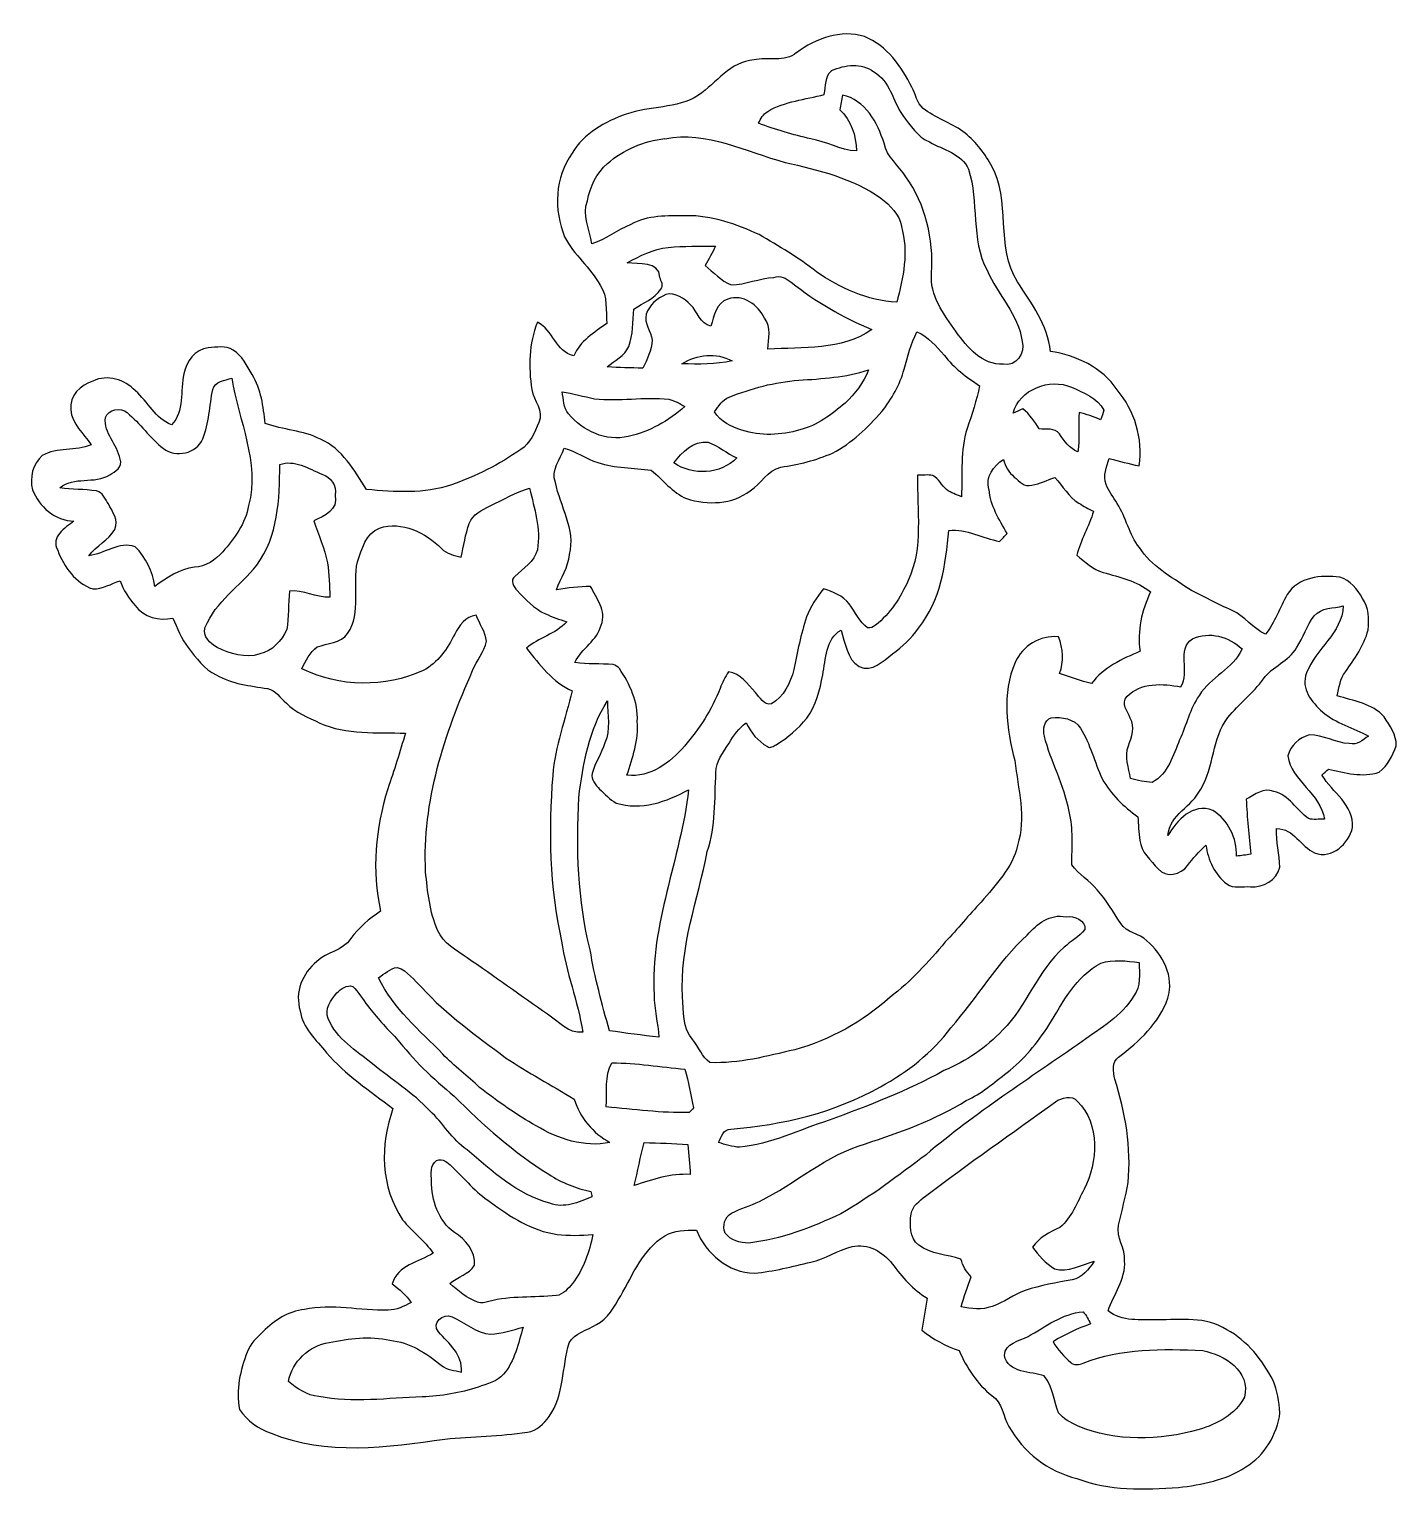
# Model space of a CAD drawing. Header units: centimetres. Extents: x -12.7 to 12.7, y -13.6 to 13.5.
import ezdxf

# ---------------------------------------------------------------- set-up
doc = ezdxf.new("R2010")
doc.units = ezdxf.units.CM
doc.header["$MEASUREMENT"] = 0
doc.layers.add('Camada 1', color=7, linetype='Continuous')

msp = doc.modelspace()

# ---------------------------------------------------------------- linework, layer by layer
at = {"layer": 'Camada 1', "color": 242}
for points, knots in [([(1.552, 13.088), (1.904, 13.355), (2.374, 13.525), (2.811, 13.388), (2.811, 13.388), (3.232, 13.226), (3.495, 12.832), (3.694, 12.447), (3.694, 12.447), (3.763, 12.317), (3.787, 12.156), (3.901, 12.055), (3.901, 12.055), (4.126, 11.878), (4.41, 11.797), (4.638, 11.624), (4.638, 11.624), (4.86, 11.468), (5.026, 11.247), (5.159, 11.013), (5.159, 11.013), (5.554, 10.346), (5.231, 9.491), (5.654, 8.831), (5.654, 8.831), (5.918, 8.435), (6.216, 8.034), (6.264, 7.542), (6.264, 7.542), (6.744, 7.468), (7.23, 7.247), (7.503, 6.828), (7.503, 6.828), (7.83, 6.44), (7.993, 5.924), (7.911, 5.417), (7.911, 5.417), (7.724, 5.451), (7.543, 5.509), (7.359, 5.554), (7.359, 5.554), (7.309, 5.398), (7.237, 5.233), (7.299, 5.069), (7.299, 5.069), (7.354, 4.943), (7.435, 4.833), (7.505, 4.715), (7.505, 4.715), (7.673, 4.458), (7.727, 4.143), (7.917, 3.899), (7.917, 3.899), (8.138, 3.554), (8.509, 3.357), (8.836, 3.13), (8.836, 3.13), (9.102, 2.993), (9.367, 2.853), (9.64, 2.73), (9.64, 2.73), (9.877, 2.626), (10.024, 2.395), (10.259, 2.288), (10.259, 2.288), (10.435, 2.511), (10.525, 2.783), (10.664, 3.027), (10.664, 3.027), (10.862, 3.353), (11.297, 3.396), (11.64, 3.347), (11.64, 3.347), (11.838, 3.295), (11.966, 3.125), (12.059, 2.955), (12.059, 2.955), (12.182, 2.788), (12.187, 2.569), (12.165, 2.37), (12.165, 2.37), (12.092, 2.079), (11.917, 1.831), (11.743, 1.592), (11.743, 1.592), (11.647, 1.463), (11.626, 1.3), (11.593, 1.146), (11.593, 1.146), (11.894, 1.051), (12.245, 1.002), (12.465, 0.756), (12.465, 0.756), (12.563, 0.592), (12.698, 0.423), (12.687, 0.22), (12.687, 0.22), (12.625, 0.037), (12.531, -0.152), (12.372, -0.27), (12.372, -0.27), (12.065, -0.376), (11.733, -0.286), (11.428, -0.215), (11.428, -0.215), (11.388, -0.252), (11.348, -0.288), (11.308, -0.326), (11.308, -0.326), (11.503, -0.646), (11.905, -0.882), (11.878, -1.3), (11.878, -1.3), (11.804, -1.599), (11.505, -1.891), (11.172, -1.773), (11.172, -1.773), (10.915, -1.649), (10.79, -1.324), (10.467, -1.319), (10.467, -1.319), (10.452, -1.561), (10.52, -1.799), (10.528, -2.039), (10.528, -2.039), (10.471, -2.277), (10.218, -2.419), (9.982, -2.399), (9.982, -2.399), (9.839, -2.386), (9.664, -2.444), (9.541, -2.346), (9.541, -2.346), (9.315, -2.177), (9.196, -1.901), (9.152, -1.629), (9.152, -1.629), (9.031, -1.748), (8.912, -1.87), (8.811, -2.007), (8.811, -2.007), (8.69, -2.176), (8.413, -2.241), (8.265, -2.07), (8.265, -2.07), (8.129, -1.91), (7.953, -1.759), (7.925, -1.538), (7.925, -1.538), (7.907, -1.392), (7.899, -1.246), (7.89, -1.099), (7.89, -1.099), (7.625, -0.914), (7.388, -0.68), (7.229, -0.397), (7.229, -0.397), (7.081, -0.088), (7.01, 0.256), (6.821, 0.545), (6.821, 0.545), (6.711, 0.725), (6.474, 0.756), (6.282, 0.739), (6.282, 0.739), (6.146, 0.69), (6.12, 0.525), (6.153, 0.398), (6.153, 0.398), (6.273, -0.08), (6.525, -0.515), (6.612, -1.003), (6.612, -1.003), (6.696, -1.326), (6.66, -1.661), (6.666, -1.99), (6.666, -1.99), (6.787, -2.179), (6.999, -2.282), (7.133, -2.46), (7.133, -2.46), (7.307, -2.647), (7.433, -2.87), (7.572, -3.082), (7.572, -3.082), (7.679, -3.259), (7.916, -3.263), (8.057, -3.402), (8.057, -3.402), (8.352, -3.657), (8.572, -4.075), (8.445, -4.469), (8.445, -4.469), (8.284, -4.93), (7.914, -5.275), (7.532, -5.562), (7.532, -5.562), (7.399, -5.653), (7.436, -5.838), (7.462, -5.975), (7.462, -5.975), (7.655, -6.593), (7.773, -7.245), (7.707, -7.894), (7.707, -7.894), (7.661, -8.159), (7.595, -8.421), (7.527, -8.682), (7.527, -8.682), (7.485, -8.914), (7.659, -9.115), (7.644, -9.347), (7.644, -9.347), (7.665, -9.689), (7.44, -9.964), (7.339, -10.273), (7.339, -10.273), (7.592, -10.485), (7.943, -10.435), (8.251, -10.441), (8.251, -10.441), (8.68, -10.447), (9.164, -10.369), (9.542, -10.628), (9.542, -10.628), (9.927, -10.833), (10.202, -11.189), (10.402, -11.569), (10.402, -11.569), (10.482, -11.757), (10.513, -11.964), (10.529, -12.167), (10.529, -12.167), (10.475, -12.571), (10.247, -12.965), (9.892, -13.175), (9.892, -13.175), (9.525, -13.422), (9.075, -13.504), (8.644, -13.556), (8.644, -13.556), (8.013, -13.602), (7.354, -13.617), (6.753, -13.388), (6.753, -13.388), (6.22, -13.263), (5.764, -12.896), (5.495, -12.424), (5.495, -12.424), (5.387, -12.234), (5.376, -11.977), (5.18, -11.85), (5.18, -11.85), (4.904, -11.632), (4.707, -11.331), (4.569, -11.012), (4.569, -11.012), (4.318, -10.929), (4.086, -10.799), (3.877, -10.636), (3.877, -10.636), (3.908, -10.436), (3.948, -10.238), (3.978, -10.038), (3.978, -10.038), (3.708, -9.888), (3.512, -9.641), (3.327, -9.401), (3.327, -9.401), (3.152, -9.178), (2.874, -9.013), (2.581, -9.083), (2.581, -9.083), (2.314, -9.145), (2.088, -9.317), (1.817, -9.371), (1.817, -9.371), (1.471, -9.454), (1.124, -9.542), (0.769, -9.576), (0.769, -9.576), (0.277, -9.57), (-0.126, -9.212), (-0.31, -8.776), (-0.31, -8.776), (-0.508, -8.783), (-0.718, -8.772), (-0.893, -8.881), (-0.893, -8.881), (-1.305, -9.132), (-1.486, -9.599), (-1.716, -9.999), (-1.716, -9.999), (-1.839, -10.195), (-1.951, -10.421), (-2.166, -10.531), (-2.166, -10.531), (-2.341, -10.634), (-2.569, -10.682), (-2.674, -10.871), (-2.674, -10.871), (-2.807, -11.323), (-2.764, -11.833), (-3.043, -12.236), (-3.043, -12.236), (-3.148, -12.366), (-3.27, -12.509), (-3.449, -12.528), (-3.449, -12.528), (-3.956, -12.605), (-4.47, -12.614), (-4.98, -12.657), (-4.98, -12.657), (-6.045, -12.803), (-7.185, -12.975), (-8.207, -12.546), (-8.207, -12.546), (-8.446, -12.472), (-8.658, -12.316), (-8.793, -12.106), (-8.793, -12.106), (-8.867, -11.748), (-8.782, -11.376), (-8.653, -11.041), (-8.653, -11.041), (-8.598, -10.885), (-8.47, -10.775), (-8.358, -10.66), (-8.358, -10.66), (-8.148, -10.455), (-7.891, -10.278), (-7.59, -10.251), (-7.59, -10.251), (-7.076, -10.135), (-6.554, -10.28), (-6.037, -10.261), (-6.037, -10.261), (-5.88, -10.268), (-5.744, -10.19), (-5.609, -10.123), (-5.609, -10.123), (-5.697, -9.981), (-5.825, -9.873), (-5.959, -9.777), (-5.959, -9.777), (-5.864, -9.419), (-5.462, -9.38), (-5.197, -9.202), (-5.197, -9.202), (-5.36, -8.972), (-5.592, -8.804), (-5.766, -8.584), (-5.766, -8.584), (-6.175, -7.981), (-6.191, -7.188), (-5.945, -6.518), (-5.945, -6.518), (-6.372, -6.193), (-6.828, -5.892), (-7.181, -5.482), (-7.181, -5.482), (-7.37, -5.24), (-7.624, -5.026), (-7.668, -4.703), (-7.668, -4.703), (-7.776, -4.365), (-7.627, -4.003), (-7.361, -3.79), (-7.361, -3.79), (-7.175, -3.609), (-6.874, -3.59), (-6.729, -3.362), (-6.729, -3.362), (-6.581, -3.157), (-6.384, -2.994), (-6.175, -2.854), (-6.175, -2.854), (-6.348, -2.103), (-6.266, -1.314), (-6.042, -0.583), (-6.042, -0.583), (-5.925, -0.24), (-5.816, 0.106), (-5.713, 0.453), (-5.713, 0.453), (-6.244, 0.469), (-6.806, 0.417), (-7.303, 0.641), (-7.303, 0.641), (-7.519, 0.746), (-7.758, 0.827), (-7.925, 1.008), (-7.925, 1.008), (-8.036, 1.104), (-8.124, 1.249), (-8.277, 1.28), (-8.277, 1.28), (-8.6, 1.334), (-8.94, 1.362), (-9.226, 1.536), (-9.226, 1.536), (-9.46, 1.634), (-9.595, 1.855), (-9.75, 2.041), (-9.75, 2.041), (-9.878, 2.205), (-9.949, 2.404), (-10.036, 2.591), (-10.036, 2.591), (-10.288, 2.525), (-10.576, 2.611), (-10.734, 2.821), (-10.734, 2.821), (-10.849, 2.959), (-10.959, 3.105), (-11.009, 3.282), (-11.009, 3.282), (-11.178, 3.227), (-11.339, 3.131), (-11.522, 3.131), (-11.522, 3.131), (-11.843, 3.241), (-12.057, 3.543), (-12.171, 3.849), (-12.171, 3.849), (-12.306, 4.098), (-12.04, 4.267), (-11.87, 4.389), (-11.87, 4.389), (-12.218, 4.397), (-12.521, 4.659), (-12.639, 4.974), (-12.639, 4.974), (-12.701, 5.191), (-12.633, 5.461), (-12.458, 5.608), (-12.458, 5.608), (-12.184, 5.765), (-11.84, 5.686), (-11.551, 5.809), (-11.551, 5.809), (-11.688, 6.018), (-11.91, 6.191), (-11.929, 6.458), (-11.929, 6.458), (-11.962, 6.718), (-11.743, 6.917), (-11.518, 6.992), (-11.518, 6.992), (-11.247, 7.121), (-10.927, 7.016), (-10.729, 6.811), (-10.729, 6.811), (-10.498, 6.606), (-10.36, 6.296), (-10.057, 6.179), (-10.057, 6.179), (-9.816, 6.429), (-9.899, 6.813), (-9.831, 7.125), (-9.831, 7.125), (-9.782, 7.35), (-9.624, 7.583), (-9.376, 7.609), (-9.376, 7.609), (-9.225, 7.62), (-9.051, 7.653), (-8.914, 7.567), (-8.914, 7.567), (-8.743, 7.464), (-8.661, 7.273), (-8.559, 7.111), (-8.559, 7.111), (-8.391, 6.841), (-8.353, 6.515), (-8.321, 6.205), (-8.321, 6.205), (-7.986, 6.08), (-7.614, 6.08), (-7.294, 5.91), (-7.294, 5.91), (-6.887, 5.739), (-6.664, 5.332), (-6.439, 4.977), (-6.439, 4.977), (-5.914, 4.935), (-5.365, 4.886), (-4.859, 5.066), (-4.859, 5.066), (-4.403, 5.221), (-3.968, 5.443), (-3.572, 5.72), (-3.572, 5.72), (-3.394, 5.832), (-3.319, 6.037), (-3.236, 6.22), (-3.236, 6.22), (-3.137, 6.438), (-3.333, 6.624), (-3.364, 6.833), (-3.364, 6.833), (-3.434, 7.25), (-3.423, 7.687), (-3.262, 8.083), (-3.262, 8.083), (-2.971, 7.944), (-2.923, 7.534), (-2.588, 7.459), (-2.588, 7.459), (-2.471, 7.739), (-2.208, 7.89), (-1.975, 8.059), (-1.975, 8.059), (-1.996, 8.297), (-1.952, 8.565), (-2.097, 8.772), (-2.097, 8.772), (-2.277, 9.101), (-2.587, 9.335), (-2.758, 9.668), (-2.758, 9.668), (-2.962, 10.167), (-2.939, 10.777), (-2.619, 11.223), (-2.619, 11.223), (-2.399, 11.591), (-2.006, 11.809), (-1.613, 11.948), (-1.613, 11.948), (-1.177, 12.106), (-0.675, 12.041), (-0.272, 12.298), (-0.272, 12.298), (0.066, 12.526), (0.317, 12.928), (0.76, 12.955), (0.76, 12.955), (1.014, 13.015), (1.332, 12.901), (1.548, 13.09), (1.548, 13.09), (1.548, 13.09), (1.552, 13.088), (1.552, 13.088)], [0, 0, 0, 0, 0.007299, 0.007299, 0.007299, 0.007299, 0.014599, 0.014599, 0.014599, 0.014599, 0.021898, 0.021898, 0.021898, 0.021898, 0.029197, 0.029197, 0.029197, 0.029197, 0.036496, 0.036496, 0.036496, 0.036496, 0.043796, 0.043796, 0.043796, 0.043796, 0.051095, 0.051095, 0.051095, 0.051095, 0.058394, 0.058394, 0.058394, 0.058394, 0.065693, 0.065693, 0.065693, 0.065693, 0.072993, 0.072993, 0.072993, 0.072993, 0.080292, 0.080292, 0.080292, 0.080292, 0.087591, 0.087591, 0.087591, 0.087591, 0.094891, 0.094891, 0.094891, 0.094891, 0.10219, 0.10219, 0.10219, 0.10219, 0.109489, 0.109489, 0.109489, 0.109489, 0.116788, 0.116788, 0.116788, 0.116788, 0.124088, 0.124088, 0.124088, 0.124088, 0.131387, 0.131387, 0.131387, 0.131387, 0.138686, 0.138686, 0.138686, 0.138686, 0.145985, 0.145985, 0.145985, 0.145985, 0.153285, 0.153285, 0.153285, 0.153285, 0.160584, 0.160584, 0.160584, 0.160584, 0.167883, 0.167883, 0.167883, 0.167883, 0.175182, 0.175182, 0.175182, 0.175182, 0.182482, 0.182482, 0.182482, 0.182482, 0.189781, 0.189781, 0.189781, 0.189781, 0.19708, 0.19708, 0.19708, 0.19708, 0.20438, 0.20438, 0.20438, 0.20438, 0.211679, 0.211679, 0.211679, 0.211679, 0.218978, 0.218978, 0.218978, 0.218978, 0.226277, 0.226277, 0.226277, 0.226277, 0.233577, 0.233577, 0.233577, 0.233577, 0.240876, 0.240876, 0.240876, 0.240876, 0.248175, 0.248175, 0.248175, 0.248175, 0.255474, 0.255474, 0.255474, 0.255474, 0.262774, 0.262774, 0.262774, 0.262774, 0.270073, 0.270073, 0.270073, 0.270073, 0.277372, 0.277372, 0.277372, 0.277372, 0.284672, 0.284672, 0.284672, 0.284672, 0.291971, 0.291971, 0.291971, 0.291971, 0.29927, 0.29927, 0.29927, 0.29927, 0.306569, 0.306569, 0.306569, 0.306569, 0.313869, 0.313869, 0.313869, 0.313869, 0.321168, 0.321168, 0.321168, 0.321168, 0.328467, 0.328467, 0.328467, 0.328467, 0.335766, 0.335766, 0.335766, 0.335766, 0.343066, 0.343066, 0.343066, 0.343066, 0.350365, 0.350365, 0.350365, 0.350365, 0.357664, 0.357664, 0.357664, 0.357664, 0.364964, 0.364964, 0.364964, 0.364964, 0.372263, 0.372263, 0.372263, 0.372263, 0.379562, 0.379562, 0.379562, 0.379562, 0.386861, 0.386861, 0.386861, 0.386861, 0.394161, 0.394161, 0.394161, 0.394161, 0.40146, 0.40146, 0.40146, 0.40146, 0.408759, 0.408759, 0.408759, 0.408759, 0.416058, 0.416058, 0.416058, 0.416058, 0.423358, 0.423358, 0.423358, 0.423358, 0.430657, 0.430657, 0.430657, 0.430657, 0.437956, 0.437956, 0.437956, 0.437956, 0.445255, 0.445255, 0.445255, 0.445255, 0.452555, 0.452555, 0.452555, 0.452555, 0.459854, 0.459854, 0.459854, 0.459854, 0.467153, 0.467153, 0.467153, 0.467153, 0.474453, 0.474453, 0.474453, 0.474453, 0.481752, 0.481752, 0.481752, 0.481752, 0.489051, 0.489051, 0.489051, 0.489051, 0.49635, 0.49635, 0.49635, 0.49635, 0.50365, 0.50365, 0.50365, 0.50365, 0.510949, 0.510949, 0.510949, 0.510949, 0.518248, 0.518248, 0.518248, 0.518248, 0.525547, 0.525547, 0.525547, 0.525547, 0.532847, 0.532847, 0.532847, 0.532847, 0.540146, 0.540146, 0.540146, 0.540146, 0.547445, 0.547445, 0.547445, 0.547445, 0.554745, 0.554745, 0.554745, 0.554745, 0.562044, 0.562044, 0.562044, 0.562044, 0.569343, 0.569343, 0.569343, 0.569343, 0.576642, 0.576642, 0.576642, 0.576642, 0.583942, 0.583942, 0.583942, 0.583942, 0.591241, 0.591241, 0.591241, 0.591241, 0.59854, 0.59854, 0.59854, 0.59854, 0.605839, 0.605839, 0.605839, 0.605839, 0.613139, 0.613139, 0.613139, 0.613139, 0.620438, 0.620438, 0.620438, 0.620438, 0.627737, 0.627737, 0.627737, 0.627737, 0.635036, 0.635036, 0.635036, 0.635036, 0.642336, 0.642336, 0.642336, 0.642336, 0.649635, 0.649635, 0.649635, 0.649635, 0.656934, 0.656934, 0.656934, 0.656934, 0.664234, 0.664234, 0.664234, 0.664234, 0.671533, 0.671533, 0.671533, 0.671533, 0.678832, 0.678832, 0.678832, 0.678832, 0.686131, 0.686131, 0.686131, 0.686131, 0.693431, 0.693431, 0.693431, 0.693431, 0.70073, 0.70073, 0.70073, 0.70073, 0.708029, 0.708029, 0.708029, 0.708029, 0.715328, 0.715328, 0.715328, 0.715328, 0.722628, 0.722628, 0.722628, 0.722628, 0.729927, 0.729927, 0.729927, 0.729927, 0.737226, 0.737226, 0.737226, 0.737226, 0.744526, 0.744526, 0.744526, 0.744526, 0.751825, 0.751825, 0.751825, 0.751825, 0.759124, 0.759124, 0.759124, 0.759124, 0.766423, 0.766423, 0.766423, 0.766423, 0.773723, 0.773723, 0.773723, 0.773723, 0.781022, 0.781022, 0.781022, 0.781022, 0.788321, 0.788321, 0.788321, 0.788321, 0.79562, 0.79562, 0.79562, 0.79562, 0.80292, 0.80292, 0.80292, 0.80292, 0.810219, 0.810219, 0.810219, 0.810219, 0.817518, 0.817518, 0.817518, 0.817518, 0.824818, 0.824818, 0.824818, 0.824818, 0.832117, 0.832117, 0.832117, 0.832117, 0.839416, 0.839416, 0.839416, 0.839416, 0.846715, 0.846715, 0.846715, 0.846715, 0.854015, 0.854015, 0.854015, 0.854015, 0.861314, 0.861314, 0.861314, 0.861314, 0.868613, 0.868613, 0.868613, 0.868613, 0.875912, 0.875912, 0.875912, 0.875912, 0.883212, 0.883212, 0.883212, 0.883212, 0.890511, 0.890511, 0.890511, 0.890511, 0.89781, 0.89781, 0.89781, 0.89781, 0.905109, 0.905109, 0.905109, 0.905109, 0.912409, 0.912409, 0.912409, 0.912409, 0.919708, 0.919708, 0.919708, 0.919708, 0.927007, 0.927007, 0.927007, 0.927007, 0.934307, 0.934307, 0.934307, 0.934307, 0.941606, 0.941606, 0.941606, 0.941606, 0.948905, 0.948905, 0.948905, 0.948905, 0.956204, 0.956204, 0.956204, 0.956204, 0.963504, 0.963504, 0.963504, 0.963504, 0.970803, 0.970803, 0.970803, 0.970803, 0.978102, 0.978102, 0.978102, 0.978102, 0.985401, 0.985401, 0.985401, 0.985401, 1, 1, 1, 1]), ([(2.201, 12.754), (2.069, 12.653), (2.103, 12.462), (2.066, 12.315), (2.066, 12.315), (1.715, 12.216), (1.333, 12.188), (1.014, 11.999), (1.014, 11.999), (0.928, 11.955), (0.889, 11.856), (0.843, 11.78), (0.843, 11.78), (1.159, 11.661), (1.482, 11.561), (1.813, 11.491), (1.813, 11.491), (2.102, 11.44), (2.364, 11.276), (2.661, 11.265), (2.661, 11.265), (2.66, 11.553), (2.563, 11.833), (2.352, 12.031), (2.352, 12.031), (2.368, 12.121), (2.384, 12.212), (2.401, 12.302), (2.401, 12.302), (2.828, 12.215), (3.053, 11.787), (3.176, 11.409), (3.176, 11.409), (3.228, 11.152), (3.448, 10.994), (3.582, 10.784), (3.582, 10.784), (3.946, 10.267), (4.101, 9.627), (4.058, 8.998), (4.058, 8.998), (4.015, 8.577), (4.288, 8.232), (4.512, 7.907), (4.512, 7.907), (4.723, 7.618), (4.996, 7.283), (5.393, 7.306), (5.393, 7.306), (5.625, 7.246), (5.803, 7.524), (5.74, 7.727), (5.74, 7.727), (5.674, 8.23), (5.28, 8.596), (5.09, 9.049), (5.09, 9.049), (4.78, 9.625), (4.939, 10.317), (4.745, 10.924), (4.745, 10.924), (4.612, 11.216), (4.274, 11.287), (4.018, 11.431), (4.018, 11.431), (3.795, 11.527), (3.665, 11.74), (3.523, 11.925), (3.523, 11.925), (3.338, 12.19), (3.288, 12.567), (2.984, 12.734), (2.984, 12.734), (2.762, 12.911), (2.445, 12.866), (2.202, 12.756), (2.202, 12.756), (2.202, 12.756), (2.201, 12.754), (2.201, 12.754)], [0, 0, 0, 0, 0.047619, 0.047619, 0.047619, 0.047619, 0.095238, 0.095238, 0.095238, 0.095238, 0.142857, 0.142857, 0.142857, 0.142857, 0.190476, 0.190476, 0.190476, 0.190476, 0.238095, 0.238095, 0.238095, 0.238095, 0.285714, 0.285714, 0.285714, 0.285714, 0.333333, 0.333333, 0.333333, 0.333333, 0.380952, 0.380952, 0.380952, 0.380952, 0.428571, 0.428571, 0.428571, 0.428571, 0.47619, 0.47619, 0.47619, 0.47619, 0.52381, 0.52381, 0.52381, 0.52381, 0.571429, 0.571429, 0.571429, 0.571429, 0.619048, 0.619048, 0.619048, 0.619048, 0.666667, 0.666667, 0.666667, 0.666667, 0.714286, 0.714286, 0.714286, 0.714286, 0.761905, 0.761905, 0.761905, 0.761905, 0.809524, 0.809524, 0.809524, 0.809524, 0.857143, 0.857143, 0.857143, 0.857143, 0.904762, 0.904762, 0.904762, 0.904762, 1, 1, 1, 1]), ([(-0.894, 11.493), (-1.286, 11.45), (-1.666, 11.291), (-1.963, 11.03), (-1.963, 11.03), (-2.167, 10.856), (-2.283, 10.599), (-2.334, 10.34), (-2.334, 10.34), (-2.437, 10.072), (-2.29, 9.803), (-2.25, 9.539), (-2.25, 9.539), (-1.994, 9.624), (-1.78, 9.798), (-1.53, 9.897), (-1.53, 9.897), (-1.217, 10.075), (-0.845, 10.06), (-0.497, 10.06), (-0.497, 10.06), (-0.023, 10.073), (0.429, 9.902), (0.855, 9.711), (0.855, 9.711), (1.219, 9.495), (1.588, 9.284), (1.92, 9.02), (1.92, 9.02), (2.36, 8.716), (2.87, 8.488), (3.41, 8.454), (3.41, 8.454), (3.534, 8.909), (3.635, 9.396), (3.497, 9.859), (3.497, 9.859), (3.466, 10.089), (3.286, 10.251), (3.117, 10.389), (3.117, 10.389), (2.591, 10.757), (1.956, 10.913), (1.339, 11.052), (1.339, 11.052), (0.61, 11.246), (-0.117, 11.644), (-0.894, 11.492), (-0.894, 11.492), (-0.894, 11.492), (-0.894, 11.493), (-0.894, 11.493)], [0, 0, 0, 0, 0.071429, 0.071429, 0.071429, 0.071429, 0.142857, 0.142857, 0.142857, 0.142857, 0.214286, 0.214286, 0.214286, 0.214286, 0.285714, 0.285714, 0.285714, 0.285714, 0.357143, 0.357143, 0.357143, 0.357143, 0.428571, 0.428571, 0.428571, 0.428571, 0.5, 0.5, 0.5, 0.5, 0.571429, 0.571429, 0.571429, 0.571429, 0.642857, 0.642857, 0.642857, 0.642857, 0.714286, 0.714286, 0.714286, 0.714286, 0.785714, 0.785714, 0.785714, 0.785714, 0.857143, 0.857143, 0.857143, 0.857143, 1, 1, 1, 1]), ([(-0.835, 9.473), (-1.109, 9.443), (-1.357, 9.316), (-1.597, 9.189), (-1.597, 9.189), (-1.378, 9.151), (-1.011, 9.237), (-0.986, 8.916), (-0.986, 8.916), (-0.968, 8.846), (-0.91, 8.761), (-0.968, 8.696), (-0.968, 8.696), (-1.09, 8.519), (-1.303, 8.448), (-1.471, 8.325), (-1.471, 8.325), (-1.499, 8.096), (-1.479, 7.852), (-1.567, 7.634), (-1.567, 7.634), (-1.64, 7.456), (-1.83, 7.376), (-1.965, 7.253), (-1.965, 7.253), (-1.746, 7.237), (-1.526, 7.236), (-1.307, 7.231), (-1.307, 7.231), (-1.22, 7.392), (-1.146, 7.567), (-1.13, 7.751), (-1.13, 7.751), (-1.147, 7.918), (-1.286, 8.058), (-1.244, 8.235), (-1.244, 8.235), (-1.181, 8.402), (-1.039, 8.531), (-0.876, 8.599), (-0.876, 8.599), (-0.699, 8.642), (-0.534, 8.528), (-0.419, 8.406), (-0.419, 8.406), (-0.282, 8.28), (-0.249, 8.056), (-0.04, 8.011), (-0.04, 8.011), (0.019, 8.198), (0.057, 8.448), (0.275, 8.512), (0.275, 8.512), (0.558, 8.615), (0.834, 8.401), (0.956, 8.158), (0.956, 8.158), (1.091, 7.994), (1.027, 7.776), (1.016, 7.582), (1.016, 7.582), (1.666, 7.626), (2.385, 7.554), (2.949, 7.946), (2.949, 7.946), (2.413, 8.172), (1.903, 8.465), (1.449, 8.83), (1.449, 8.83), (1.359, 8.898), (1.25, 8.965), (1.128, 8.916), (1.128, 8.916), (0.858, 8.903), (0.606, 8.782), (0.335, 8.777), (0.335, 8.777), (0.145, 8.856), (0.01, 9.014), (-0.149, 9.138), (-0.149, 9.138), (-0.078, 9.253), (-0.015, 9.373), (0.043, 9.494), (0.043, 9.494), (-0.25, 9.494), (-0.543, 9.499), (-0.834, 9.473), (-0.834, 9.473), (-0.834, 9.473), (-0.835, 9.473), (-0.835, 9.473)], [0, 0, 0, 0, 0.041667, 0.041667, 0.041667, 0.041667, 0.083333, 0.083333, 0.083333, 0.083333, 0.125, 0.125, 0.125, 0.125, 0.166667, 0.166667, 0.166667, 0.166667, 0.208333, 0.208333, 0.208333, 0.208333, 0.25, 0.25, 0.25, 0.25, 0.291667, 0.291667, 0.291667, 0.291667, 0.333333, 0.333333, 0.333333, 0.333333, 0.375, 0.375, 0.375, 0.375, 0.416667, 0.416667, 0.416667, 0.416667, 0.458333, 0.458333, 0.458333, 0.458333, 0.5, 0.5, 0.5, 0.5, 0.541667, 0.541667, 0.541667, 0.541667, 0.583333, 0.583333, 0.583333, 0.583333, 0.625, 0.625, 0.625, 0.625, 0.666667, 0.666667, 0.666667, 0.666667, 0.708333, 0.708333, 0.708333, 0.708333, 0.75, 0.75, 0.75, 0.75, 0.791667, 0.791667, 0.791667, 0.791667, 0.833333, 0.833333, 0.833333, 0.833333, 0.875, 0.875, 0.875, 0.875, 0.916667, 0.916667, 0.916667, 0.916667, 1, 1, 1, 1]), ([(3.784, 7.903), (3.674, 7.685), (3.617, 7.445), (3.548, 7.212), (3.548, 7.212), (3.471, 6.923), (3.317, 6.66), (3.135, 6.424), (3.135, 6.424), (2.868, 6.126), (2.578, 5.838), (2.219, 5.653), (2.219, 5.653), (1.912, 5.522), (1.588, 5.436), (1.257, 5.393), (1.257, 5.393), (1.011, 5.334), (0.894, 5.083), (0.691, 4.955), (0.691, 4.955), (0.36, 4.697), (-0.105, 4.684), (-0.492, 4.808), (-0.492, 4.808), (-0.759, 4.917), (-0.927, 5.165), (-1.149, 5.334), (-1.149, 5.334), (-1.478, 5.387), (-1.821, 5.363), (-2.138, 5.48), (-2.138, 5.48), (-2.36, 5.539), (-2.543, 5.691), (-2.767, 5.743), (-2.767, 5.743), (-2.841, 5.537), (-3.017, 5.338), (-2.928, 5.107), (-2.928, 5.107), (-2.841, 4.666), (-2.549, 4.238), (-2.665, 3.773), (-2.665, 3.773), (-2.691, 3.536), (-2.825, 3.336), (-2.907, 3.117), (-2.907, 3.117), (-2.698, 3.152), (-2.487, 3.167), (-2.276, 3.179), (-2.276, 3.179), (-2.168, 2.953), (-1.972, 2.731), (-2.078, 2.46), (-2.078, 2.46), (-2.151, 2.172), (-2.442, 2.027), (-2.566, 1.767), (-2.566, 1.767), (-2.331, 1.728), (-2.092, 1.748), (-1.856, 1.725), (-1.856, 1.725), (-1.812, 1.713), (-1.772, 1.686), (-1.741, 1.652), (-1.741, 1.652), (-1.545, 1.363), (-1.389, 1.031), (-1.408, 0.672), (-1.408, 0.672), (-1.377, 0.325), (-1.499, -0.002), (-1.599, -0.327), (-1.599, -0.327), (-1.159, -0.38), (-0.802, -0.092), (-0.529, 0.211), (-0.529, 0.211), (-0.257, 0.532), (-0.024, 0.89), (0.129, 1.283), (0.129, 1.283), (0.176, 1.388), (0.219, 1.499), (0.287, 1.592), (0.287, 1.592), (0.511, 1.569), (0.641, 1.36), (0.784, 1.211), (0.784, 1.211), (0.867, 1.124), (0.941, 0.964), (1.085, 0.995), (1.085, 0.995), (1.31, 1.129), (1.44, 1.383), (1.497, 1.632), (1.497, 1.632), (1.564, 1.961), (1.632, 2.29), (1.736, 2.61), (1.736, 2.61), (1.802, 2.804), (1.93, 2.968), (2.048, 3.134), (2.048, 3.134), (2.224, 3.077), (2.413, 3.005), (2.53, 2.852), (2.53, 2.852), (2.641, 2.702), (2.719, 2.523), (2.869, 2.406), (2.869, 2.406), (2.923, 2.397), (2.973, 2.424), (3.015, 2.455), (3.015, 2.455), (3.288, 2.672), (3.484, 2.97), (3.624, 3.287), (3.624, 3.287), (3.91, 3.902), (3.781, 4.592), (3.798, 5.245), (3.798, 5.245), (3.885, 5.239), (3.99, 5.257), (4.081, 5.238), (4.081, 5.238), (4.192, 5.179), (4.242, 5.052), (4.338, 4.976), (4.338, 4.976), (4.419, 4.914), (4.518, 4.885), (4.611, 4.844), (4.611, 4.844), (4.635, 5.267), (4.583, 5.704), (4.72, 6.113), (4.72, 6.113), (4.807, 6.373), (4.895, 6.633), (4.951, 6.903), (4.951, 6.903), (4.708, 7.062), (4.468, 7.238), (4.294, 7.474), (4.294, 7.474), (4.143, 7.637), (3.995, 7.814), (3.787, 7.905), (3.787, 7.905), (3.787, 7.905), (3.784, 7.903), (3.784, 7.903)], [0, 0, 0, 0, 0.02439, 0.02439, 0.02439, 0.02439, 0.04878, 0.04878, 0.04878, 0.04878, 0.073171, 0.073171, 0.073171, 0.073171, 0.097561, 0.097561, 0.097561, 0.097561, 0.121951, 0.121951, 0.121951, 0.121951, 0.146341, 0.146341, 0.146341, 0.146341, 0.170732, 0.170732, 0.170732, 0.170732, 0.195122, 0.195122, 0.195122, 0.195122, 0.219512, 0.219512, 0.219512, 0.219512, 0.243902, 0.243902, 0.243902, 0.243902, 0.268293, 0.268293, 0.268293, 0.268293, 0.292683, 0.292683, 0.292683, 0.292683, 0.317073, 0.317073, 0.317073, 0.317073, 0.341463, 0.341463, 0.341463, 0.341463, 0.365854, 0.365854, 0.365854, 0.365854, 0.390244, 0.390244, 0.390244, 0.390244, 0.414634, 0.414634, 0.414634, 0.414634, 0.439024, 0.439024, 0.439024, 0.439024, 0.463415, 0.463415, 0.463415, 0.463415, 0.487805, 0.487805, 0.487805, 0.487805, 0.512195, 0.512195, 0.512195, 0.512195, 0.536585, 0.536585, 0.536585, 0.536585, 0.560976, 0.560976, 0.560976, 0.560976, 0.585366, 0.585366, 0.585366, 0.585366, 0.609756, 0.609756, 0.609756, 0.609756, 0.634146, 0.634146, 0.634146, 0.634146, 0.658537, 0.658537, 0.658537, 0.658537, 0.682927, 0.682927, 0.682927, 0.682927, 0.707317, 0.707317, 0.707317, 0.707317, 0.731707, 0.731707, 0.731707, 0.731707, 0.756098, 0.756098, 0.756098, 0.756098, 0.780488, 0.780488, 0.780488, 0.780488, 0.804878, 0.804878, 0.804878, 0.804878, 0.829268, 0.829268, 0.829268, 0.829268, 0.853659, 0.853659, 0.853659, 0.853659, 0.878049, 0.878049, 0.878049, 0.878049, 0.902439, 0.902439, 0.902439, 0.902439, 0.926829, 0.926829, 0.926829, 0.926829, 0.95122, 0.95122, 0.95122, 0.95122, 1, 1, 1, 1]), ([(-0.579, 7.313), (-0.268, 7.304), (0.047, 7.299), (0.353, 7.364), (0.353, 7.364), (0.056, 7.531), (-0.297, 7.486), (-0.579, 7.313), (-0.579, 7.313), (-0.579, 7.313), (-0.579, 7.313), (-0.579, 7.313)], [0, 0, 0, 0, 0.25, 0.25, 0.25, 0.25, 0.5, 0.5, 0.5, 0.5, 1, 1, 1, 1]), ([(1.59, 7.006), (1.145, 6.975), (0.712, 6.855), (0.298, 6.693), (0.298, 6.693), (0.172, 6.645), (0.103, 6.524), (0.026, 6.421), (0.026, 6.421), (0.14, 6.238), (0.336, 6.139), (0.536, 6.079), (0.536, 6.079), (0.883, 5.967), (1.263, 5.982), (1.61, 6.086), (1.61, 6.086), (1.936, 6.16), (2.2, 6.377), (2.453, 6.583), (2.453, 6.583), (2.632, 6.758), (2.803, 6.957), (2.884, 7.197), (2.884, 7.197), (2.467, 7.057), (2.025, 7.037), (1.59, 7.006), (1.59, 7.006), (1.59, 7.006), (1.59, 7.006), (1.59, 7.006)], [0, 0, 0, 0, 0.111111, 0.111111, 0.111111, 0.111111, 0.222222, 0.222222, 0.222222, 0.222222, 0.333333, 0.333333, 0.333333, 0.333333, 0.444444, 0.444444, 0.444444, 0.444444, 0.555556, 0.555556, 0.555556, 0.555556, 0.666667, 0.666667, 0.666667, 0.666667, 0.777778, 0.777778, 0.777778, 0.777778, 1, 1, 1, 1]), ([(-9.292, 6.835), (-9.355, 6.531), (-9.357, 6.208), (-9.477, 5.916), (-9.477, 5.916), (-9.59, 5.644), (-9.983, 5.561), (-10.209, 5.739), (-10.209, 5.739), (-10.459, 5.934), (-10.638, 6.206), (-10.885, 6.405), (-10.885, 6.405), (-11.003, 6.514), (-11.228, 6.462), (-11.286, 6.313), (-11.286, 6.313), (-11.318, 6.019), (-11.065, 5.813), (-11.013, 5.543), (-11.013, 5.543), (-10.959, 5.39), (-11.101, 5.312), (-11.204, 5.249), (-11.204, 5.249), (-11.489, 5.073), (-11.874, 5.231), (-12.133, 5.006), (-12.133, 5.006), (-11.907, 4.981), (-11.678, 4.981), (-11.452, 4.95), (-11.452, 4.95), (-11.334, 4.928), (-11.289, 4.799), (-11.231, 4.709), (-11.231, 4.709), (-11.156, 4.563), (-11.033, 4.409), (-11.112, 4.236), (-11.112, 4.236), (-11.23, 4.036), (-11.455, 3.933), (-11.593, 3.748), (-11.593, 3.748), (-11.3, 3.779), (-11.03, 4.027), (-10.731, 3.912), (-10.731, 3.912), (-10.536, 3.719), (-10.403, 3.454), (-10.37, 3.179), (-10.37, 3.179), (-10.146, 3.335), (-9.913, 3.505), (-9.632, 3.534), (-9.632, 3.534), (-9.422, 3.546), (-9.243, 3.668), (-9.108, 3.82), (-9.108, 3.82), (-8.891, 4.068), (-8.68, 4.342), (-8.627, 4.678), (-8.627, 4.678), (-8.414, 5.481), (-8.815, 6.263), (-8.941, 7.045), (-8.941, 7.045), (-9.066, 7.004), (-9.249, 6.984), (-9.292, 6.834), (-9.292, 6.834), (-9.292, 6.834), (-9.292, 6.835), (-9.292, 6.835)], [0, 0, 0, 0, 0.05, 0.05, 0.05, 0.05, 0.1, 0.1, 0.1, 0.1, 0.15, 0.15, 0.15, 0.15, 0.2, 0.2, 0.2, 0.2, 0.25, 0.25, 0.25, 0.25, 0.3, 0.3, 0.3, 0.3, 0.35, 0.35, 0.35, 0.35, 0.4, 0.4, 0.4, 0.4, 0.45, 0.45, 0.45, 0.45, 0.5, 0.5, 0.5, 0.5, 0.55, 0.55, 0.55, 0.55, 0.6, 0.6, 0.6, 0.6, 0.65, 0.65, 0.65, 0.65, 0.7, 0.7, 0.7, 0.7, 0.75, 0.75, 0.75, 0.75, 0.8, 0.8, 0.8, 0.8, 0.85, 0.85, 0.85, 0.85, 0.9, 0.9, 0.9, 0.9, 1, 1, 1, 1]), ([(-2.804, 6.792), (-2.772, 6.655), (-2.784, 6.494), (-2.684, 6.384), (-2.684, 6.384), (-2.423, 6.064), (-1.988, 5.86), (-1.575, 5.964), (-1.575, 5.964), (-1.18, 6.046), (-0.827, 6.256), (-0.525, 6.518), (-0.525, 6.518), (-0.618, 6.576), (-0.717, 6.627), (-0.823, 6.653), (-0.823, 6.653), (-1.282, 6.701), (-1.744, 6.614), (-2.203, 6.663), (-2.203, 6.663), (-2.404, 6.7), (-2.6, 6.768), (-2.804, 6.791), (-2.804, 6.791), (-2.804, 6.791), (-2.804, 6.792), (-2.804, 6.792)], [0, 0, 0, 0, 0.125, 0.125, 0.125, 0.125, 0.25, 0.25, 0.25, 0.25, 0.375, 0.375, 0.375, 0.375, 0.5, 0.5, 0.5, 0.5, 0.625, 0.625, 0.625, 0.625, 0.75, 0.75, 0.75, 0.75, 1, 1, 1, 1]), ([(5.571, 6.394), (5.632, 6.421), (5.694, 6.448), (5.756, 6.474), (5.756, 6.474), (5.881, 6.372), (5.972, 6.24), (6.058, 6.105), (6.058, 6.105), (6.176, 6.083), (6.348, 6.131), (6.431, 6.012), (6.431, 6.012), (6.531, 5.886), (6.61, 5.733), (6.776, 5.68), (6.776, 5.68), (6.815, 5.921), (6.78, 6.166), (6.8, 6.409), (6.8, 6.409), (6.934, 6.374), (7.066, 6.329), (7.194, 6.273), (7.194, 6.273), (7.218, 6.332), (7.246, 6.39), (7.259, 6.453), (7.259, 6.453), (7.139, 6.68), (6.877, 6.775), (6.658, 6.877), (6.658, 6.877), (6.254, 7.052), (5.686, 6.838), (5.571, 6.394), (5.571, 6.394), (5.571, 6.394), (5.571, 6.394), (5.571, 6.394)], [0, 0, 0, 0, 0.090909, 0.090909, 0.090909, 0.090909, 0.181818, 0.181818, 0.181818, 0.181818, 0.272727, 0.272727, 0.272727, 0.272727, 0.363636, 0.363636, 0.363636, 0.363636, 0.454545, 0.454545, 0.454545, 0.454545, 0.545455, 0.545455, 0.545455, 0.545455, 0.636364, 0.636364, 0.636364, 0.636364, 0.727273, 0.727273, 0.727273, 0.727273, 0.818182, 0.818182, 0.818182, 0.818182, 1, 1, 1, 1]), ([(-0.73, 5.474), (-0.381, 5.229), (0.141, 5.256), (0.442, 5.565), (0.442, 5.565), (0.257, 5.65), (0.098, 5.784), (-0.094, 5.855), (-0.094, 5.855), (-0.367, 5.89), (-0.572, 5.664), (-0.73, 5.474), (-0.73, 5.474), (-0.73, 5.474), (-0.73, 5.474), (-0.73, 5.474)], [0, 0, 0, 0, 0.2, 0.2, 0.2, 0.2, 0.4, 0.4, 0.4, 0.4, 0.6, 0.6, 0.6, 0.6, 1, 1, 1, 1]), ([(-8.049, 5.438), (-8.047, 4.797), (-8.08, 4.108), (-8.474, 3.573), (-8.474, 3.573), (-8.785, 3.182), (-9.24, 2.898), (-9.431, 2.418), (-9.431, 2.418), (-9.497, 2.242), (-9.335, 2.125), (-9.212, 2.042), (-9.212, 2.042), (-8.968, 1.932), (-8.688, 1.832), (-8.421, 1.923), (-8.421, 1.923), (-8.188, 1.973), (-8.017, 2.169), (-7.919, 2.375), (-7.919, 2.375), (-7.879, 2.61), (-7.891, 2.852), (-7.869, 3.089), (-7.869, 3.089), (-7.609, 3.122), (-7.376, 2.967), (-7.118, 2.977), (-7.118, 2.977), (-7.126, 3.189), (-7.13, 3.402), (-7.163, 3.613), (-7.163, 3.613), (-7.211, 3.885), (-7.333, 4.135), (-7.413, 4.398), (-7.413, 4.398), (-7.22, 4.489), (-6.958, 4.6), (-7.02, 4.871), (-7.02, 4.871), (-6.977, 5.058), (-7.105, 5.206), (-7.266, 5.263), (-7.266, 5.263), (-7.513, 5.364), (-7.776, 5.542), (-8.05, 5.439), (-8.05, 5.439), (-8.05, 5.439), (-8.049, 5.438), (-8.049, 5.438)], [0, 0, 0, 0, 0.071429, 0.071429, 0.071429, 0.071429, 0.142857, 0.142857, 0.142857, 0.142857, 0.214286, 0.214286, 0.214286, 0.214286, 0.285714, 0.285714, 0.285714, 0.285714, 0.357143, 0.357143, 0.357143, 0.357143, 0.428571, 0.428571, 0.428571, 0.428571, 0.5, 0.5, 0.5, 0.5, 0.571429, 0.571429, 0.571429, 0.571429, 0.642857, 0.642857, 0.642857, 0.642857, 0.714286, 0.714286, 0.714286, 0.714286, 0.785714, 0.785714, 0.785714, 0.785714, 0.857143, 0.857143, 0.857143, 0.857143, 1, 1, 1, 1]), ([(5.126, 4.979), (5.148, 4.676), (5.316, 4.418), (5.461, 4.162), (5.461, 4.162), (5.414, 4.112), (5.368, 4.061), (5.322, 4.011), (5.322, 4.011), (5.007, 4.077), (4.711, 4.247), (4.38, 4.217), (4.38, 4.217), (4.322, 3.587), (4.228, 2.908), (3.813, 2.402), (3.813, 2.402), (3.686, 2.213), (3.515, 2.062), (3.335, 1.925), (3.335, 1.925), (3.156, 1.79), (2.961, 1.579), (2.711, 1.688), (2.711, 1.688), (2.483, 1.837), (2.456, 2.129), (2.377, 2.365), (2.377, 2.365), (2.079, 2.198), (2.1, 1.826), (2.036, 1.536), (2.036, 1.536), (1.987, 1.254), (1.91, 0.968), (1.741, 0.732), (1.741, 0.732), (1.581, 0.538), (1.389, 0.369), (1.173, 0.238), (1.173, 0.238), (1.123, 0.214), (1.065, 0.163), (1.009, 0.203), (1.009, 0.203), (0.835, 0.304), (0.696, 0.462), (0.616, 0.647), (0.616, 0.647), (0.481, 0.546), (0.382, 0.411), (0.297, 0.267), (0.297, 0.267), (0.195, 0.095), (0.045, -0.067), (0.053, -0.281), (0.053, -0.281), (0.026, -0.771), (0.051, -1.275), (-0.109, -1.747), (-0.109, -1.747), (-0.279, -2.642), (-0.627, -3.517), (-0.565, -4.443), (-0.565, -4.443), (-0.549, -4.71), (-0.569, -5.026), (-0.379, -5.243), (-0.379, -5.243), (-0.263, -5.377), (-0.205, -5.561), (-0.058, -5.666), (-0.058, -5.666), (0.478, -5.687), (1, -5.547), (1.516, -5.426), (1.516, -5.426), (2.173, -5.247), (2.781, -4.905), (3.288, -4.451), (3.288, -4.451), (3.671, -4.155), (4.004, -3.799), (4.31, -3.425), (4.31, -3.425), (4.545, -3.188), (4.747, -2.923), (4.981, -2.685), (4.981, -2.685), (5.246, -2.364), (5.557, -2.053), (5.655, -1.634), (5.655, -1.634), (5.816, -1.118), (5.667, -0.576), (5.602, -0.058), (5.602, -0.058), (5.452, 0.531), (5.357, 1.192), (5.611, 1.764), (5.611, 1.764), (5.745, 2.072), (6.074, 2.277), (6.413, 2.241), (6.413, 2.241), (6.504, 2.022), (6.521, 1.783), (6.434, 1.562), (6.434, 1.562), (6.632, 1.498), (6.825, 1.416), (7.029, 1.372), (7.029, 1.372), (7.25, 1.672), (7.599, 1.831), (7.931, 1.973), (7.931, 1.973), (7.87, 2.35), (7.966, 2.731), (8.122, 3.074), (8.122, 3.074), (7.876, 3.288), (7.548, 3.343), (7.247, 3.439), (7.247, 3.439), (7.048, 3.485), (6.912, 3.641), (6.753, 3.756), (6.753, 3.756), (6.829, 4.039), (6.982, 4.292), (7.066, 4.572), (7.066, 4.572), (6.975, 4.621), (6.882, 4.668), (6.794, 4.722), (6.794, 4.722), (6.602, 4.837), (6.5, 5.045), (6.347, 5.201), (6.347, 5.201), (6.207, 5.149), (6.068, 5.084), (5.92, 5.059), (5.92, 5.059), (5.774, 5.012), (5.689, 5.133), (5.595, 5.209), (5.595, 5.209), (5.491, 5.289), (5.43, 5.414), (5.391, 5.536), (5.391, 5.536), (5.207, 5.42), (5.056, 5.208), (5.123, 4.978), (5.123, 4.978), (5.123, 4.978), (5.126, 4.979), (5.126, 4.979)], [0, 0, 0, 0, 0.02439, 0.02439, 0.02439, 0.02439, 0.04878, 0.04878, 0.04878, 0.04878, 0.073171, 0.073171, 0.073171, 0.073171, 0.097561, 0.097561, 0.097561, 0.097561, 0.121951, 0.121951, 0.121951, 0.121951, 0.146341, 0.146341, 0.146341, 0.146341, 0.170732, 0.170732, 0.170732, 0.170732, 0.195122, 0.195122, 0.195122, 0.195122, 0.219512, 0.219512, 0.219512, 0.219512, 0.243902, 0.243902, 0.243902, 0.243902, 0.268293, 0.268293, 0.268293, 0.268293, 0.292683, 0.292683, 0.292683, 0.292683, 0.317073, 0.317073, 0.317073, 0.317073, 0.341463, 0.341463, 0.341463, 0.341463, 0.365854, 0.365854, 0.365854, 0.365854, 0.390244, 0.390244, 0.390244, 0.390244, 0.414634, 0.414634, 0.414634, 0.414634, 0.439024, 0.439024, 0.439024, 0.439024, 0.463415, 0.463415, 0.463415, 0.463415, 0.487805, 0.487805, 0.487805, 0.487805, 0.512195, 0.512195, 0.512195, 0.512195, 0.536585, 0.536585, 0.536585, 0.536585, 0.560976, 0.560976, 0.560976, 0.560976, 0.585366, 0.585366, 0.585366, 0.585366, 0.609756, 0.609756, 0.609756, 0.609756, 0.634146, 0.634146, 0.634146, 0.634146, 0.658537, 0.658537, 0.658537, 0.658537, 0.682927, 0.682927, 0.682927, 0.682927, 0.707317, 0.707317, 0.707317, 0.707317, 0.731707, 0.731707, 0.731707, 0.731707, 0.756098, 0.756098, 0.756098, 0.756098, 0.780488, 0.780488, 0.780488, 0.780488, 0.804878, 0.804878, 0.804878, 0.804878, 0.829268, 0.829268, 0.829268, 0.829268, 0.853659, 0.853659, 0.853659, 0.853659, 0.878049, 0.878049, 0.878049, 0.878049, 0.902439, 0.902439, 0.902439, 0.902439, 0.926829, 0.926829, 0.926829, 0.926829, 0.95122, 0.95122, 0.95122, 0.95122, 1, 1, 1, 1]), ([(-4.143, 4.673), (-4.293, 4.598), (-4.465, 4.517), (-4.528, 4.348), (-4.528, 4.348), (-4.601, 4.146), (-4.632, 3.93), (-4.677, 3.72), (-4.677, 3.72), (-4.807, 3.756), (-4.949, 3.778), (-5.044, 3.883), (-5.044, 3.883), (-5.338, 4.177), (-5.778, 4.399), (-6.197, 4.259), (-6.197, 4.259), (-6.454, 4.163), (-6.523, 3.866), (-6.605, 3.636), (-6.605, 3.636), (-6.704, 3.201), (-6.522, 2.695), (-6.787, 2.302), (-6.787, 2.302), (-6.915, 2.118), (-7.166, 2.125), (-7.354, 2.053), (-7.354, 2.053), (-7.494, 1.958), (-7.563, 1.794), (-7.639, 1.649), (-7.639, 1.649), (-6.947, 1.304), (-6.088, 1.294), (-5.386, 1.616), (-5.386, 1.616), (-5.108, 1.755), (-4.935, 2.023), (-4.799, 2.292), (-4.799, 2.292), (-4.716, 2.453), (-4.599, 2.615), (-4.402, 2.642), (-4.402, 2.642), (-4.339, 2.481), (-4.223, 2.333), (-4.21, 2.158), (-4.21, 2.158), (-4.249, 1.959), (-4.39, 1.8), (-4.466, 1.615), (-4.466, 1.615), (-4.987, 0.441), (-5.405, -0.819), (-5.339, -2.12), (-5.339, -2.12), (-5.302, -2.488), (-5.266, -2.866), (-5.116, -3.209), (-5.116, -3.209), (-5.012, -3.449), (-4.772, -3.581), (-4.565, -3.721), (-4.565, -3.721), (-4.066, -4.067), (-3.574, -4.423), (-3.073, -4.766), (-3.073, -4.766), (-2.871, -4.902), (-2.691, -5.129), (-2.422, -5.1), (-2.422, -5.1), (-2.509, -4.527), (-2.732, -3.985), (-2.815, -3.41), (-2.815, -3.41), (-3.043, -2.402), (-3.058, -1.359), (-2.979, -0.332), (-2.979, -0.332), (-2.93, 0.206), (-2.746, 0.718), (-2.615, 1.239), (-2.615, 1.239), (-2.982, 1.396), (-3.222, 1.732), (-3.468, 2.03), (-3.468, 2.03), (-3.239, 2.225), (-2.925, 2.29), (-2.719, 2.519), (-2.719, 2.519), (-2.852, 2.566), (-2.986, 2.611), (-3.114, 2.669), (-3.114, 2.669), (-3.327, 2.76), (-3.482, 2.939), (-3.639, 3.103), (-3.639, 3.103), (-3.702, 3.165), (-3.772, 3.296), (-3.683, 3.364), (-3.683, 3.364), (-3.525, 3.511), (-3.321, 3.636), (-3.262, 3.859), (-3.262, 3.859), (-3.196, 4.249), (-3.32, 4.627), (-3.409, 5.001), (-3.409, 5.001), (-3.668, 4.925), (-3.9, 4.787), (-4.143, 4.674), (-4.143, 4.674), (-4.143, 4.674), (-4.143, 4.673), (-4.143, 4.673)], [0, 0, 0, 0, 0.032258, 0.032258, 0.032258, 0.032258, 0.064516, 0.064516, 0.064516, 0.064516, 0.096774, 0.096774, 0.096774, 0.096774, 0.129032, 0.129032, 0.129032, 0.129032, 0.16129, 0.16129, 0.16129, 0.16129, 0.193548, 0.193548, 0.193548, 0.193548, 0.225806, 0.225806, 0.225806, 0.225806, 0.258065, 0.258065, 0.258065, 0.258065, 0.290323, 0.290323, 0.290323, 0.290323, 0.322581, 0.322581, 0.322581, 0.322581, 0.354839, 0.354839, 0.354839, 0.354839, 0.387097, 0.387097, 0.387097, 0.387097, 0.419355, 0.419355, 0.419355, 0.419355, 0.451613, 0.451613, 0.451613, 0.451613, 0.483871, 0.483871, 0.483871, 0.483871, 0.516129, 0.516129, 0.516129, 0.516129, 0.548387, 0.548387, 0.548387, 0.548387, 0.580645, 0.580645, 0.580645, 0.580645, 0.612903, 0.612903, 0.612903, 0.612903, 0.645161, 0.645161, 0.645161, 0.645161, 0.677419, 0.677419, 0.677419, 0.677419, 0.709677, 0.709677, 0.709677, 0.709677, 0.741935, 0.741935, 0.741935, 0.741935, 0.774194, 0.774194, 0.774194, 0.774194, 0.806452, 0.806452, 0.806452, 0.806452, 0.83871, 0.83871, 0.83871, 0.83871, 0.870968, 0.870968, 0.870968, 0.870968, 0.903226, 0.903226, 0.903226, 0.903226, 0.935484, 0.935484, 0.935484, 0.935484, 1, 1, 1, 1]), ([(11.164, 2.633), (11.028, 2.45), (10.964, 2.227), (10.837, 2.039), (10.837, 2.039), (10.692, 1.787), (10.387, 1.695), (10.221, 1.46), (10.221, 1.46), (10.033, 1.192), (9.765, 0.996), (9.561, 0.742), (9.561, 0.742), (9.261, 0.356), (9.311, -0.177), (9.056, -0.587), (9.056, -0.587), (8.901, -0.913), (8.474, -1.054), (8.447, -1.448), (8.447, -1.448), (8.616, -1.167), (8.911, -0.836), (9.279, -0.982), (9.279, -0.982), (9.567, -1.157), (9.732, -1.498), (9.722, -1.833), (9.722, -1.833), (9.808, -1.82), (9.899, -1.81), (9.986, -1.797), (9.986, -1.797), (9.952, -1.456), (9.918, -1.115), (9.902, -0.774), (9.902, -0.774), (10.06, -0.691), (10.225, -0.551), (10.415, -0.63), (10.415, -0.63), (10.698, -0.695), (10.835, -0.978), (11.058, -1.134), (11.058, -1.134), (11.151, -1.163), (11.255, -1.14), (11.353, -1.145), (11.353, -1.145), (11.284, -0.665), (10.746, -0.444), (10.674, 0.033), (10.674, 0.033), (10.725, 0.221), (10.888, 0.375), (11.077, 0.419), (11.077, 0.419), (11.333, 0.42), (11.561, 0.274), (11.815, 0.258), (11.815, 0.258), (11.959, 0.226), (12.066, 0.324), (12.172, 0.397), (12.172, 0.397), (11.893, 0.557), (11.566, 0.633), (11.319, 0.846), (11.319, 0.846), (11.124, 1.033), (10.905, 1.272), (11.024, 1.573), (11.024, 1.573), (11.187, 2.021), (11.682, 2.306), (11.705, 2.814), (11.705, 2.814), (11.525, 2.77), (11.296, 2.787), (11.163, 2.633), (11.163, 2.633), (11.163, 2.633), (11.164, 2.633), (11.164, 2.633)], [0, 0, 0, 0, 0.045455, 0.045455, 0.045455, 0.045455, 0.090909, 0.090909, 0.090909, 0.090909, 0.136364, 0.136364, 0.136364, 0.136364, 0.181818, 0.181818, 0.181818, 0.181818, 0.227273, 0.227273, 0.227273, 0.227273, 0.272727, 0.272727, 0.272727, 0.272727, 0.318182, 0.318182, 0.318182, 0.318182, 0.363636, 0.363636, 0.363636, 0.363636, 0.409091, 0.409091, 0.409091, 0.409091, 0.454545, 0.454545, 0.454545, 0.454545, 0.5, 0.5, 0.5, 0.5, 0.545455, 0.545455, 0.545455, 0.545455, 0.590909, 0.590909, 0.590909, 0.590909, 0.636364, 0.636364, 0.636364, 0.636364, 0.681818, 0.681818, 0.681818, 0.681818, 0.727273, 0.727273, 0.727273, 0.727273, 0.772727, 0.772727, 0.772727, 0.772727, 0.818182, 0.818182, 0.818182, 0.818182, 0.863636, 0.863636, 0.863636, 0.863636, 0.909091, 0.909091, 0.909091, 0.909091, 1, 1, 1, 1]), ([(8.905, 2.207), (8.597, 2.004), (8.873, 1.589), (8.687, 1.313), (8.687, 1.313), (8.352, 1.375), (7.942, 1.398), (7.687, 1.131), (7.687, 1.131), (7.573, 1.008), (7.699, 0.853), (7.746, 0.73), (7.746, 0.73), (7.848, 0.57), (7.767, 0.379), (7.716, 0.215), (7.716, 0.215), (7.634, 0.018), (7.723, -0.195), (7.755, -0.392), (7.755, -0.392), (7.888, -0.421), (8.019, -0.461), (8.157, -0.461), (8.157, -0.461), (8.453, -0.304), (8.544, 0.041), (8.665, 0.327), (8.665, 0.327), (8.793, 0.6), (8.854, 0.907), (9.032, 1.156), (9.032, 1.156), (9.238, 1.498), (9.66, 1.642), (9.825, 2.017), (9.825, 2.017), (9.588, 2.247), (9.209, 2.349), (8.904, 2.206), (8.904, 2.206), (8.904, 2.206), (8.905, 2.207), (8.905, 2.207)], [0, 0, 0, 0, 0.083333, 0.083333, 0.083333, 0.083333, 0.166667, 0.166667, 0.166667, 0.166667, 0.25, 0.25, 0.25, 0.25, 0.333333, 0.333333, 0.333333, 0.333333, 0.416667, 0.416667, 0.416667, 0.416667, 0.5, 0.5, 0.5, 0.5, 0.583333, 0.583333, 0.583333, 0.583333, 0.666667, 0.666667, 0.666667, 0.666667, 0.75, 0.75, 0.75, 0.75, 0.833333, 0.833333, 0.833333, 0.833333, 1, 1, 1, 1]), ([(-2.494, -0.741), (-2.54, -1.686), (-2.519, -2.649), (-2.282, -3.57), (-2.282, -3.57), (-2.204, -4.081), (-2.06, -4.577), (-1.925, -5.075), (-1.925, -5.075), (-1.62, -5.118), (-1.315, -5.159), (-1.008, -5.191), (-1.008, -5.191), (-1.02, -4.928), (-1.099, -4.673), (-1.095, -4.409), (-1.095, -4.409), (-1.172, -3.098), (-0.6, -1.881), (-0.455, -0.597), (-0.455, -0.597), (-0.864, -0.822), (-1.334, -0.992), (-1.803, -0.845), (-1.803, -0.845), (-1.922, -0.782), (-2.011, -0.678), (-2.107, -0.586), (-2.107, -0.586), (-2.178, -0.507), (-2.272, -0.411), (-2.245, -0.295), (-2.245, -0.295), (-2.192, -0.096), (-2.07, 0.076), (-2.008, 0.272), (-2.008, 0.272), (-1.9, 0.518), (-1.965, 0.792), (-1.959, 1.05), (-1.959, 1.05), (-2.31, 0.524), (-2.411, -0.127), (-2.495, -0.741), (-2.495, -0.741), (-2.495, -0.741), (-2.494, -0.741), (-2.494, -0.741)], [0, 0, 0, 0, 0.076923, 0.076923, 0.076923, 0.076923, 0.153846, 0.153846, 0.153846, 0.153846, 0.230769, 0.230769, 0.230769, 0.230769, 0.307692, 0.307692, 0.307692, 0.307692, 0.384615, 0.384615, 0.384615, 0.384615, 0.461538, 0.461538, 0.461538, 0.461538, 0.538462, 0.538462, 0.538462, 0.538462, 0.615385, 0.615385, 0.615385, 0.615385, 0.692308, 0.692308, 0.692308, 0.692308, 0.769231, 0.769231, 0.769231, 0.769231, 0.846154, 0.846154, 0.846154, 0.846154, 1, 1, 1, 1]), ([(5.834, -3.297), (5.286, -3.805), (4.911, -4.461), (4.417, -5.017), (4.417, -5.017), (4.073, -5.478), (3.613, -5.844), (3.107, -6.113), (3.107, -6.113), (2.261, -6.592), (1.293, -6.825), (0.328, -6.9), (0.328, -6.9), (0.191, -6.898), (0.147, -7.055), (0.1, -7.152), (0.1, -7.152), (0.229, -7.182), (0.355, -7.233), (0.488, -7.238), (0.488, -7.238), (1.074, -7.184), (1.602, -6.907), (2.157, -6.737), (2.157, -6.737), (2.882, -6.464), (3.608, -6.19), (4.288, -5.815), (4.288, -5.815), (4.698, -5.642), (5.073, -5.388), (5.378, -5.063), (5.378, -5.063), (5.836, -4.608), (6.025, -3.947), (6.52, -3.524), (6.52, -3.524), (6.642, -3.409), (6.797, -3.33), (6.902, -3.196), (6.902, -3.196), (6.938, -3.023), (6.691, -2.929), (6.557, -2.958), (6.557, -2.958), (6.254, -2.897), (6.017, -3.09), (5.835, -3.297), (5.835, -3.297), (5.835, -3.297), (5.834, -3.297), (5.834, -3.297)], [0, 0, 0, 0, 0.071429, 0.071429, 0.071429, 0.071429, 0.142857, 0.142857, 0.142857, 0.142857, 0.214286, 0.214286, 0.214286, 0.214286, 0.285714, 0.285714, 0.285714, 0.285714, 0.357143, 0.357143, 0.357143, 0.357143, 0.428571, 0.428571, 0.428571, 0.428571, 0.5, 0.5, 0.5, 0.5, 0.571429, 0.571429, 0.571429, 0.571429, 0.642857, 0.642857, 0.642857, 0.642857, 0.714286, 0.714286, 0.714286, 0.714286, 0.785714, 0.785714, 0.785714, 0.785714, 0.857143, 0.857143, 0.857143, 0.857143, 1, 1, 1, 1]), ([(7.201, -3.819), (6.741, -4.062), (6.498, -4.544), (6.238, -4.97), (6.238, -4.97), (6.02, -5.296), (5.777, -5.614), (5.46, -5.851), (5.46, -5.851), (5.217, -6.037), (4.984, -6.243), (4.702, -6.372), (4.702, -6.372), (4.12, -6.726), (3.475, -6.963), (2.83, -7.173), (2.83, -7.173), (2.099, -7.379), (1.533, -7.912), (0.863, -8.242), (0.863, -8.242), (0.693, -8.322), (0.511, -8.376), (0.344, -8.461), (0.344, -8.461), (0.216, -8.531), (0.167, -8.695), (0.225, -8.831), (0.225, -8.831), (0.322, -8.971), (0.505, -9.01), (0.666, -9.019), (0.666, -9.019), (1.262, -8.942), (1.832, -8.733), (2.371, -8.473), (2.371, -8.473), (2.931, -8.155), (3.442, -7.761), (3.955, -7.376), (3.955, -7.376), (4.87, -6.605), (5.879, -5.956), (6.858, -5.271), (6.858, -5.271), (7.199, -5.019), (7.594, -4.806), (7.812, -4.426), (7.812, -4.426), (7.953, -4.25), (7.913, -4.015), (7.913, -3.805), (7.913, -3.805), (7.679, -3.779), (7.429, -3.744), (7.202, -3.818), (7.202, -3.818), (7.202, -3.818), (7.201, -3.819), (7.201, -3.819)], [0, 0, 0, 0, 0.0625, 0.0625, 0.0625, 0.0625, 0.125, 0.125, 0.125, 0.125, 0.1875, 0.1875, 0.1875, 0.1875, 0.25, 0.25, 0.25, 0.25, 0.3125, 0.3125, 0.3125, 0.3125, 0.375, 0.375, 0.375, 0.375, 0.4375, 0.4375, 0.4375, 0.4375, 0.5, 0.5, 0.5, 0.5, 0.5625, 0.5625, 0.5625, 0.5625, 0.625, 0.625, 0.625, 0.625, 0.6875, 0.6875, 0.6875, 0.6875, 0.75, 0.75, 0.75, 0.75, 0.8125, 0.8125, 0.8125, 0.8125, 0.875, 0.875, 0.875, 0.875, 1, 1, 1, 1]), ([(-6.213, -4.09), (-5.944, -4.66), (-5.449, -5.065), (-5.019, -5.508), (-5.019, -5.508), (-4.809, -5.734), (-4.556, -5.914), (-4.336, -6.13), (-4.336, -6.13), (-3.999, -6.386), (-3.652, -6.632), (-3.284, -6.842), (-3.284, -6.842), (-2.877, -7.082), (-2.393, -7.246), (-1.918, -7.149), (-1.918, -7.149), (-2.23, -6.974), (-2.473, -6.69), (-2.579, -6.347), (-2.579, -6.347), (-2.998, -6.083), (-3.442, -5.854), (-3.853, -5.576), (-3.853, -5.576), (-4.391, -5.166), (-4.953, -4.78), (-5.407, -4.273), (-5.407, -4.273), (-5.55, -4.137), (-5.671, -3.961), (-5.865, -3.897), (-5.865, -3.897), (-5.999, -3.916), (-6.105, -4.017), (-6.214, -4.091), (-6.214, -4.091), (-6.214, -4.091), (-6.213, -4.09), (-6.213, -4.09)], [0, 0, 0, 0, 0.090909, 0.090909, 0.090909, 0.090909, 0.181818, 0.181818, 0.181818, 0.181818, 0.272727, 0.272727, 0.272727, 0.272727, 0.363636, 0.363636, 0.363636, 0.363636, 0.454545, 0.454545, 0.454545, 0.454545, 0.545455, 0.545455, 0.545455, 0.545455, 0.636364, 0.636364, 0.636364, 0.636364, 0.727273, 0.727273, 0.727273, 0.727273, 0.818182, 0.818182, 0.818182, 0.818182, 1, 1, 1, 1]), ([(-6.988, -4.373), (-7.102, -4.5), (-7.218, -4.671), (-7.149, -4.849), (-7.149, -4.849), (-6.993, -5.225), (-6.629, -5.443), (-6.326, -5.689), (-6.326, -5.689), (-5.974, -5.983), (-5.574, -6.221), (-5.26, -6.561), (-5.26, -6.561), (-5.011, -6.785), (-4.853, -7.096), (-4.569, -7.284), (-4.569, -7.284), (-4.107, -7.68), (-3.636, -8.116), (-3.033, -8.277), (-3.033, -8.277), (-2.764, -8.38), (-2.496, -8.261), (-2.249, -8.157), (-2.249, -8.157), (-2.254, -8.133), (-2.263, -8.085), (-2.268, -8.061), (-2.268, -8.061), (-2.546, -8), (-2.814, -7.896), (-3.053, -7.739), (-3.053, -7.739), (-3.699, -7.335), (-4.276, -6.83), (-4.807, -6.286), (-4.807, -6.286), (-5.203, -5.968), (-5.57, -5.61), (-5.885, -5.211), (-5.885, -5.211), (-6.07, -5.02), (-6.248, -4.822), (-6.414, -4.613), (-6.414, -4.613), (-6.508, -4.494), (-6.581, -4.357), (-6.691, -4.251), (-6.691, -4.251), (-6.8, -4.215), (-6.915, -4.294), (-6.987, -4.372), (-6.987, -4.372), (-6.987, -4.372), (-6.988, -4.373), (-6.988, -4.373)], [0, 0, 0, 0, 0.066667, 0.066667, 0.066667, 0.066667, 0.133333, 0.133333, 0.133333, 0.133333, 0.2, 0.2, 0.2, 0.2, 0.266667, 0.266667, 0.266667, 0.266667, 0.333333, 0.333333, 0.333333, 0.333333, 0.4, 0.4, 0.4, 0.4, 0.466667, 0.466667, 0.466667, 0.466667, 0.533333, 0.533333, 0.533333, 0.533333, 0.6, 0.6, 0.6, 0.6, 0.666667, 0.666667, 0.666667, 0.666667, 0.733333, 0.733333, 0.733333, 0.733333, 0.8, 0.8, 0.8, 0.8, 0.866667, 0.866667, 0.866667, 0.866667, 1, 1, 1, 1]), ([(-1.878, -5.668), (-2.019, -5.918), (-1.97, -6.213), (-1.985, -6.488), (-1.985, -6.488), (-1.471, -6.532), (-0.959, -6.607), (-0.442, -6.592), (-0.442, -6.592), (-0.415, -6.563), (-0.388, -6.535), (-0.361, -6.507), (-0.361, -6.507), (-0.413, -6.266), (-0.458, -6.025), (-0.523, -5.788), (-0.523, -5.788), (-0.975, -5.744), (-1.423, -5.675), (-1.878, -5.669), (-1.878, -5.669), (-1.878, -5.669), (-1.878, -5.668), (-1.878, -5.668)], [0, 0, 0, 0, 0.142857, 0.142857, 0.142857, 0.142857, 0.285714, 0.285714, 0.285714, 0.285714, 0.428571, 0.428571, 0.428571, 0.428571, 0.571429, 0.571429, 0.571429, 0.571429, 0.714286, 0.714286, 0.714286, 0.714286, 1, 1, 1, 1]), ([(6.358, -6.396), (5.554, -6.979), (4.736, -7.541), (3.947, -8.145), (3.947, -8.145), (3.836, -8.233), (3.701, -8.324), (3.677, -8.476), (3.677, -8.476), (3.651, -8.673), (3.644, -8.921), (3.82, -9.054), (3.82, -9.054), (4.041, -9.228), (4.345, -9.228), (4.604, -9.314), (4.604, -9.314), (4.636, -9.441), (4.703, -9.552), (4.794, -9.646), (4.794, -9.646), (4.725, -9.828), (4.661, -10.013), (4.605, -10.201), (4.605, -10.201), (4.795, -10.232), (4.996, -10.265), (5.181, -10.194), (5.181, -10.194), (5.401, -10.124), (5.582, -9.973), (5.798, -9.897), (5.798, -9.897), (6.082, -9.803), (6.377, -9.752), (6.671, -9.7), (6.671, -9.7), (6.855, -9.66), (6.98, -9.506), (7.078, -9.356), (7.078, -9.356), (6.835, -9.415), (6.596, -9.57), (6.339, -9.494), (6.339, -9.494), (6.174, -9.396), (6.05, -9.244), (5.931, -9.095), (5.931, -9.095), (6.053, -8.914), (6.247, -8.811), (6.443, -8.727), (6.443, -8.727), (6.658, -8.542), (6.761, -8.264), (6.891, -8.018), (6.891, -8.018), (7.146, -7.513), (7.196, -6.809), (6.766, -6.385), (6.766, -6.385), (6.664, -6.257), (6.474, -6.316), (6.357, -6.394), (6.357, -6.394), (6.357, -6.394), (6.358, -6.396), (6.358, -6.396)], [0, 0, 0, 0, 0.055556, 0.055556, 0.055556, 0.055556, 0.111111, 0.111111, 0.111111, 0.111111, 0.166667, 0.166667, 0.166667, 0.166667, 0.222222, 0.222222, 0.222222, 0.222222, 0.277778, 0.277778, 0.277778, 0.277778, 0.333333, 0.333333, 0.333333, 0.333333, 0.388889, 0.388889, 0.388889, 0.388889, 0.444444, 0.444444, 0.444444, 0.444444, 0.5, 0.5, 0.5, 0.5, 0.555556, 0.555556, 0.555556, 0.555556, 0.611111, 0.611111, 0.611111, 0.611111, 0.666667, 0.666667, 0.666667, 0.666667, 0.722222, 0.722222, 0.722222, 0.722222, 0.777778, 0.777778, 0.777778, 0.777778, 0.833333, 0.833333, 0.833333, 0.833333, 0.888889, 0.888889, 0.888889, 0.888889, 1, 1, 1, 1]), ([(-1.28, -7.151), (-1.351, -7.415), (-1.397, -7.683), (-1.465, -7.948), (-1.465, -7.948), (-1.127, -7.838), (-0.786, -7.72), (-0.423, -7.743), (-0.423, -7.743), (-0.437, -7.558), (-0.454, -7.374), (-0.468, -7.189), (-0.468, -7.189), (-0.739, -7.167), (-1.01, -7.156), (-1.28, -7.151), (-1.28, -7.151), (-1.28, -7.151), (-1.28, -7.151), (-1.28, -7.151)], [0, 0, 0, 0, 0.166667, 0.166667, 0.166667, 0.166667, 0.333333, 0.333333, 0.333333, 0.333333, 0.5, 0.5, 0.5, 0.5, 0.666667, 0.666667, 0.666667, 0.666667, 1, 1, 1, 1]), ([(-5.139, -7.485), (-5.256, -7.572), (-5.235, -7.738), (-5.23, -7.864), (-5.23, -7.864), (-5.228, -8.218), (-5.106, -8.608), (-4.803, -8.818), (-4.803, -8.818), (-4.601, -8.955), (-4.405, -9.167), (-4.431, -9.43), (-4.431, -9.43), (-4.535, -9.598), (-4.743, -9.646), (-4.891, -9.765), (-4.891, -9.765), (-4.741, -9.911), (-4.567, -10.033), (-4.374, -10.115), (-4.374, -10.115), (-4.306, -10.145), (-4.231, -10.113), (-4.162, -10.102), (-4.162, -10.102), (-3.754, -9.993), (-3.327, -10.033), (-2.91, -9.993), (-2.91, -9.993), (-2.781, -9.973), (-2.693, -9.862), (-2.611, -9.77), (-2.611, -9.77), (-2.414, -9.506), (-2.295, -9.182), (-2.235, -8.86), (-2.235, -8.86), (-2.455, -8.874), (-2.678, -8.883), (-2.898, -8.856), (-2.898, -8.856), (-3.364, -8.791), (-3.765, -8.53), (-4.135, -8.256), (-4.135, -8.256), (-4.412, -8.08), (-4.616, -7.819), (-4.85, -7.594), (-4.85, -7.594), (-4.929, -7.524), (-5.015, -7.433), (-5.139, -7.485), (-5.139, -7.485), (-5.139, -7.485), (-5.139, -7.485), (-5.139, -7.485)], [0, 0, 0, 0, 0.066667, 0.066667, 0.066667, 0.066667, 0.133333, 0.133333, 0.133333, 0.133333, 0.2, 0.2, 0.2, 0.2, 0.266667, 0.266667, 0.266667, 0.266667, 0.333333, 0.333333, 0.333333, 0.333333, 0.4, 0.4, 0.4, 0.4, 0.466667, 0.466667, 0.466667, 0.466667, 0.533333, 0.533333, 0.533333, 0.533333, 0.6, 0.6, 0.6, 0.6, 0.666667, 0.666667, 0.666667, 0.666667, 0.733333, 0.733333, 0.733333, 0.733333, 0.8, 0.8, 0.8, 0.8, 0.866667, 0.866667, 0.866667, 0.866667, 1, 1, 1, 1]), ([(-5.1, -10.666), (-4.906, -10.881), (-4.649, -11.088), (-4.673, -11.415), (-4.673, -11.415), (-4.8, -11.379), (-4.945, -11.376), (-5.049, -11.286), (-5.049, -11.286), (-5.325, -11.063), (-5.638, -10.855), (-6.001, -10.823), (-6.001, -10.823), (-6.376, -10.736), (-6.76, -10.789), (-7.131, -10.863), (-7.131, -10.863), (-7.501, -10.925), (-7.822, -11.214), (-7.887, -11.589), (-7.887, -11.589), (-7.724, -11.721), (-7.54, -11.845), (-7.324, -11.867), (-7.324, -11.867), (-6.688, -11.992), (-6.043, -11.893), (-5.402, -11.875), (-5.402, -11.875), (-5.05, -11.859), (-4.698, -11.803), (-4.363, -11.69), (-4.363, -11.69), (-4.201, -11.629), (-4.009, -11.594), (-3.894, -11.452), (-3.894, -11.452), (-3.68, -11.208), (-3.62, -10.877), (-3.526, -10.576), (-3.526, -10.576), (-3.724, -10.635), (-3.924, -10.696), (-4.131, -10.709), (-4.131, -10.709), (-4.402, -10.688), (-4.609, -10.495), (-4.848, -10.389), (-4.848, -10.389), (-5.01, -10.299), (-5.24, -10.511), (-5.098, -10.666), (-5.098, -10.666), (-5.098, -10.666), (-5.1, -10.666), (-5.1, -10.666)], [0, 0, 0, 0, 0.066667, 0.066667, 0.066667, 0.066667, 0.133333, 0.133333, 0.133333, 0.133333, 0.2, 0.2, 0.2, 0.2, 0.266667, 0.266667, 0.266667, 0.266667, 0.333333, 0.333333, 0.333333, 0.333333, 0.4, 0.4, 0.4, 0.4, 0.466667, 0.466667, 0.466667, 0.466667, 0.533333, 0.533333, 0.533333, 0.533333, 0.6, 0.6, 0.6, 0.6, 0.666667, 0.666667, 0.666667, 0.666667, 0.733333, 0.733333, 0.733333, 0.733333, 0.8, 0.8, 0.8, 0.8, 0.866667, 0.866667, 0.866667, 0.866667, 1, 1, 1, 1]), ([(5.85, -10.752), (5.686, -10.838), (5.423, -10.873), (5.411, -11.103), (5.411, -11.103), (5.472, -11.442), (5.913, -11.396), (6.15, -11.485), (6.15, -11.485), (6.309, -11.678), (6.326, -11.944), (6.416, -12.169), (6.416, -12.169), (6.505, -12.282), (6.641, -12.349), (6.768, -12.412), (6.768, -12.412), (7.48, -12.708), (8.292, -12.689), (9.025, -12.481), (9.025, -12.481), (9.355, -12.377), (9.706, -12.204), (9.867, -11.88), (9.867, -11.88), (9.991, -11.392), (9.494, -11.091), (9.093, -11.014), (9.093, -11.014), (8.351, -10.977), (7.574, -10.968), (6.873, -11.249), (6.873, -11.249), (6.802, -11.271), (6.699, -11.291), (6.643, -11.236), (6.643, -11.236), (6.521, -11.119), (6.394, -11.002), (6.315, -10.849), (6.315, -10.849), (6.532, -10.707), (6.772, -10.609), (7.012, -10.516), (7.012, -10.516), (6.964, -10.44), (6.938, -10.356), (6.872, -10.294), (6.872, -10.294), (6.486, -10.326), (6.173, -10.568), (5.849, -10.753), (5.849, -10.753), (5.849, -10.753), (5.85, -10.752), (5.85, -10.752)], [0, 0, 0, 0, 0.066667, 0.066667, 0.066667, 0.066667, 0.133333, 0.133333, 0.133333, 0.133333, 0.2, 0.2, 0.2, 0.2, 0.266667, 0.266667, 0.266667, 0.266667, 0.333333, 0.333333, 0.333333, 0.333333, 0.4, 0.4, 0.4, 0.4, 0.466667, 0.466667, 0.466667, 0.466667, 0.533333, 0.533333, 0.533333, 0.533333, 0.6, 0.6, 0.6, 0.6, 0.666667, 0.666667, 0.666667, 0.666667, 0.733333, 0.733333, 0.733333, 0.733333, 0.8, 0.8, 0.8, 0.8, 0.866667, 0.866667, 0.866667, 0.866667, 1, 1, 1, 1])]:
    msp.add_open_spline(points, degree=3, knots=knots, dxfattribs=at)

doc.saveas('drawing.dxf')
